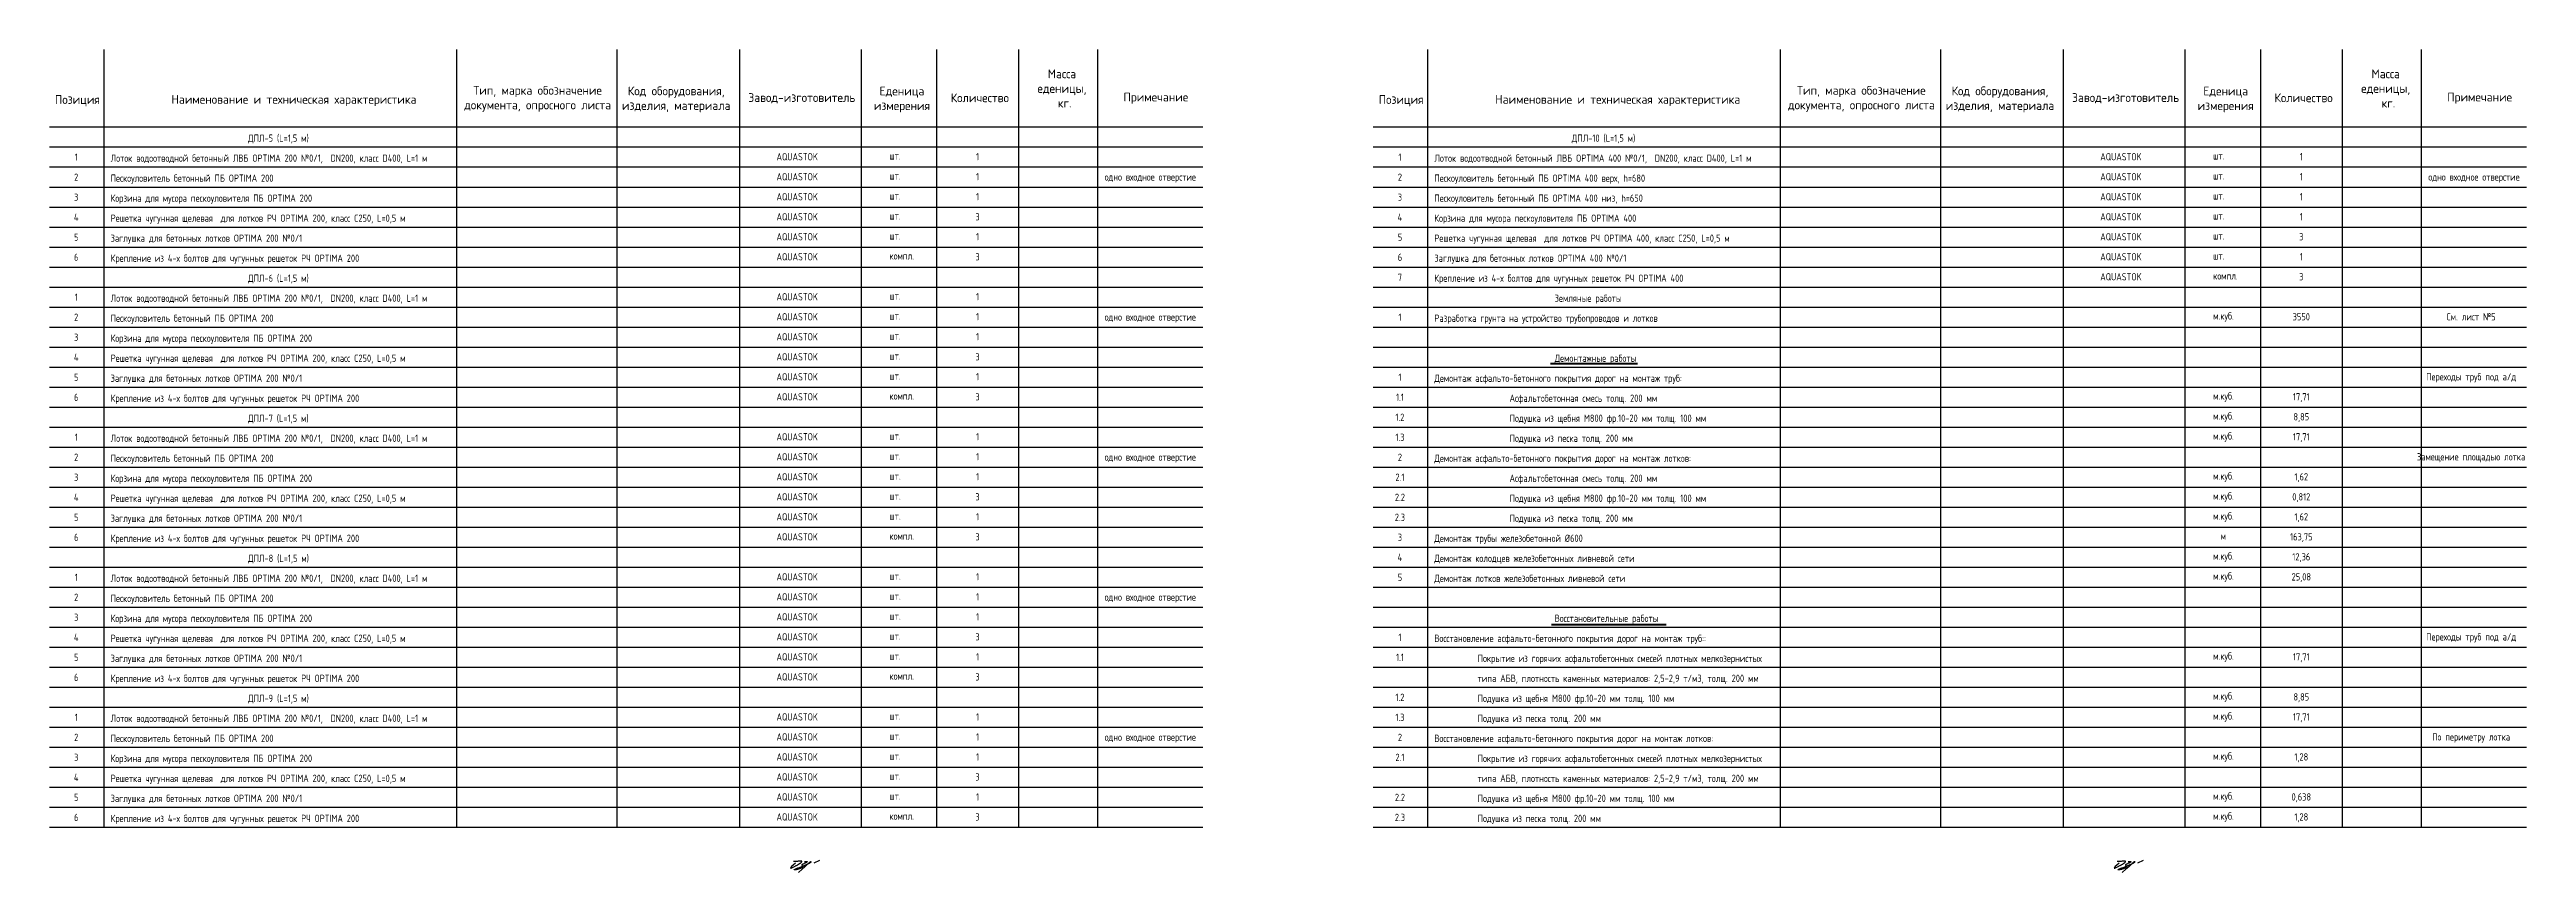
# Model space of a CAD drawing. Header units: millimetres. Extents: x 20530103 to 31271019, y 32092698 to 33532929.
# Drawn here: x 26156235 to 26241078, y 32955132 to 32983333 of the extents above; entities that cross this region are included whole.
import ezdxf
from ezdxf.enums import TextEntityAlignment as Align

# ---------------------------------------------------------------- set-up
doc = ezdxf.new("R2010")
doc.units = ezdxf.units.MM
doc.layers.add('подпись', color=7, linetype='Continuous', lineweight=25)
doc.layers.add('Труба профиль', color=7, linetype='Continuous', lineweight=50)
doc.styles.add('GOST 2.304', font='GOST.TTF')

msp = doc.modelspace()

# ---------------------------------------------------------------- texts
at = {"color": 7, "style": 'GOST 2.304'}
for s, p in [('ДПЛ-5 (L=1,5 м)', (26163035.9626, 32980171.2174)), ('ДПЛ-10 (L=1,5 м)', (26208378.8673, 32980171.2174)), ('Лоток водоотводной бетонный ЛВБ OPTIMA 200 №0/1,  DN200, класс D400, L=1 м', (26158328.5013, 32979485.646)), ('шт.', (26185004.4192, 32979563.6245)), ('Лоток водоотводной бетонный ЛВБ OPTIMA 400 №0/1,  DN200, класс D400, L=1 м', (26203671.406, 32979485.646)), ('шт.', (26230347.3239, 32979563.6245)), ('Пескоуловитель бетонный ПБ OPTIMA 200 ', (26158328.5013, 32978800.0745)), ('шт.', (26185004.4192, 32978878.0531)), ('Пескоуловитель бетонный ПБ OPTIMA 400 верх, h=680 ', (26203671.406, 32978800.0745)), ('шт.', (26230347.3239, 32978878.0531)), ('Решетка чугунная щелевая  для лотков РЧ OPTIMA 200, класс C250, L=0,5 м', (26158328.5013, 32977428.9317)), ('Корзина для мусора пескоуловителя ПБ OPTIMA 200', (26158328.5013, 32978114.5031)), ('шт.', (26185004.4192, 32978192.4816)), ('шт.', (26185004.4192, 32977506.9102)), ('Пескоуловитель бетонный ПБ OPTIMA 400 низ, h=650 ', (26203671.406, 32978114.5031)), ('Корзина для мусора пескоуловителя ПБ OPTIMA 400', (26203671.406, 32977428.9317)), ('шт.', (26230347.3239, 32978192.4816)), ('шт.', (26230347.3239, 32977506.9102)), ('Заглушка для бетонных лотков OPTIMA 200 №0/1', (26158328.5013, 32976743.3603)), ('шт.', (26185004.4192, 32976821.3388)), ('Решетка чугунная щелевая  для лотков РЧ OPTIMA 400, класс C250, L=0,5 м', (26203671.406, 32976743.3603)), ('шт.', (26230347.3239, 32976821.3388)), ('Крепление из 4-х болтов для чугунных решеток РЧ OPTIMA 200', (26158328.5013, 32976057.7888)), ('компл.', (26185004.4192, 32976135.7674)), ('Заглушка для бетонных лотков OPTIMA 400 №0/1', (26203671.406, 32976057.7888)), ('шт.', (26230347.3239, 32976135.7674)), ('ДПЛ-6 (L=1,5 м)', (26163035.9626, 32975372.2174)), ('Крепление из 4-х болтов для чугунных решеток РЧ OPTIMA 400', (26203671.406, 32975372.2174)), ('компл.', (26230347.3239, 32975450.1959)), ('Лоток водоотводной бетонный ЛВБ OPTIMA 200 №0/1,  DN200, класс D400, L=1 м', (26158328.5013, 32974686.646)), ('Пескоуловитель бетонный ПБ OPTIMA 200 ', (26158328.5013, 32974001.0745)), ('шт.', (26185004.4192, 32974764.6245)), ('шт.', (26185004.4192, 32974079.0531)), ('Разработка грунта на устройство трубопроводов и лотков', (26203671.406, 32974001.0745)), ('Земляные работы', (26207790.6389, 32974686.646)), ('м.куб.', (26230347.3239, 32974079.0531)), ('Корзина для мусора пескоуловителя ПБ OPTIMA 200', (26158328.5013, 32973315.5031)), ('шт.', (26185004.4192, 32973393.4817)), ('Решетка чугунная щелевая  для лотков РЧ OPTIMA 200, класс C250, L=0,5 м', (26158328.5013, 32972629.9317)), ('шт.', (26185004.4192, 32972707.9102)), ('Демонтажные работы', (26207790.6389, 32972629.9317)), ('Заглушка для бетонных лотков OPTIMA 200 №0/1', (26158328.5013, 32971944.3603)), ('шт.', (26185004.4192, 32972022.3388)), ('Демонтаж асфальто-бетонного покрытия дорог на монтаж труб:', (26203671.406, 32971944.3603)), ('Крепление из 4-х болтов для чугунных решеток РЧ OPTIMA 200', (26158328.5013, 32971258.7888)), ('ДПЛ-7 (L=1,5 м)', (26163035.9626, 32970573.2174)), ('компл.', (26185004.4192, 32971336.7674)), ('Асфальтобетонная смесь толщ. 200 мм', (26206245.7747, 32971258.7888)), ('Подушка из щебня М800 фр.10-20 мм толщ. 100 мм', (26206245.7747, 32970573.2174)), ('м.куб.', (26230347.3239, 32971336.7674)), ('м.куб.', (26230347.3239, 32970651.196)), ('Лоток водоотводной бетонный ЛВБ OPTIMA 200 №0/1,  DN200, класс D400, L=1 м', (26158328.5013, 32969887.646)), ('шт.', (26185004.4192, 32969965.6245)), ('Подушка из песка толщ. 200 мм', (26206245.7747, 32969887.646)), ('м.куб.', (26230347.3239, 32969965.6245)), ('Пескоуловитель бетонный ПБ OPTIMA 200 ', (26158328.5013, 32969202.0746)), ('шт.', (26185004.4192, 32969280.0531)), ('Демонтаж асфальто-бетонного покрытия дорог на монтаж лотков:', (26203671.406, 32969202.0746)), ('Корзина для мусора пескоуловителя ПБ OPTIMA 200', (26158328.5013, 32968516.5031)), ('шт.', (26185004.4192, 32968594.4817)), ('Асфальтобетонная смесь толщ. 200 мм', (26206245.7747, 32968516.5031)), ('м.куб.', (26230347.3239, 32968594.4817)), ('Решетка чугунная щелевая  для лотков РЧ OPTIMA 200, класс C250, L=0,5 м', (26158328.5013, 32967830.9317)), ('шт.', (26185004.4192, 32967908.9102)), ('Подушка из щебня М800 фр.10-20 мм толщ. 100 мм', (26206245.7747, 32967830.9317)), ('м.куб.', (26230347.3239, 32967908.9102)), ('м.куб.', (26230347.3239, 32967223.3388)), ('Заглушка для бетонных лотков OPTIMA 200 №0/1', (26158328.5013, 32967145.3603)), ('Крепление из 4-х болтов для чугунных решеток РЧ OPTIMA 200', (26158328.5013, 32966459.7889)), ('компл.', (26185004.4192, 32966537.7674)), ('шт.', (26185004.4192, 32967223.3388)), ('Демонтаж трубы железобетонной %%C600 ', (26203671.406, 32966459.7889)), ('Подушка из песка толщ. 200 мм', (26206245.7747, 32967145.3603)), ('м', (26230603.021, 32966537.7674)), ('ДПЛ-8 (L=1,5 м)', (26163035.9626, 32965774.2174)), ('Демонтаж колодцев железобетонных ливневой сети', (26203671.406, 32965774.2174)), ('м.куб.', (26230347.3239, 32965852.196)), ('Лоток водоотводной бетонный ЛВБ OPTIMA 200 №0/1,  DN200, класс D400, L=1 м', (26158328.5013, 32965088.646)), ('шт.', (26185004.4192, 32965166.6245)), ('Демонтаж лотков железобетонных ливневой сети', (26203671.406, 32965088.646)), ('м.куб.', (26230347.3239, 32965166.6245)), ('Пескоуловитель бетонный ПБ OPTIMA 200 ', (26158328.5013, 32964403.0746)), ('шт.', (26185004.4192, 32964481.0531)), ('Решетка чугунная щелевая  для лотков РЧ OPTIMA 200, класс C250, L=0,5 м', (26158328.5013, 32963031.9317)), ('Корзина для мусора пескоуловителя ПБ OPTIMA 200', (26158328.5013, 32963717.5031)), ('шт.', (26185004.4192, 32963795.4817)), ('шт.', (26185004.4192, 32963109.9103)), ('Восстановление асфальто-бетонного покрытия дорог на монтаж труб::', (26203671.406, 32963031.9317)), ('Восстановительные работы', (26207790.6389, 32963717.5031)), ('Заглушка для бетонных лотков OPTIMA 200 №0/1', (26158328.5013, 32962346.3603)), ('шт.', (26185004.4192, 32962424.3388)), ('Покрытие из горячих асфальтобетонных смесей плотных мелкозернистых ', (26205152.4473, 32962346.3603)), ('м.куб.', (26230347.3239, 32962424.3388)), ('Крепление из 4-х болтов для чугунных решеток РЧ OPTIMA 200', (26158328.5013, 32961660.7889)), ('компл.', (26185004.4192, 32961738.7674)), ('типа АБВ, плотность каменных материалов: 2,5-2,9 т/м3, толщ. 200 мм', (26205152.4473, 32961660.7889)), ('ДПЛ-9 (L=1,5 м)', (26163035.9626, 32960975.2174)), ('Подушка из щебня М800 фр.10-20 мм толщ. 100 мм', (26205152.4473, 32960975.2174)), ('м.куб.', (26230347.3239, 32961053.196)), ('Лоток водоотводной бетонный ЛВБ OPTIMA 200 №0/1,  DN200, класс D400, L=1 м', (26158328.5013, 32960289.646)), ('Пескоуловитель бетонный ПБ OPTIMA 200 ', (26158328.5013, 32959604.0746)), ('шт.', (26185004.4192, 32960367.6246)), ('шт.', (26185004.4192, 32959682.0531)), ('Восстановление асфальто-бетонного покрытия дорог на монтаж лотков:', (26203671.406, 32959604.0746)), ('Подушка из песка толщ. 200 мм', (26205152.4473, 32960289.646)), ('м.куб.', (26230347.3239, 32960367.6246)), ('Корзина для мусора пескоуловителя ПБ OPTIMA 200', (26158328.5013, 32958918.5032)), ('шт.', (26185004.4192, 32958996.4817)), ('Покрытие из горячих асфальтобетонных смесей плотных мелкозернистых ', (26205152.4473, 32958918.5032)), ('м.куб.', (26230347.3239, 32958996.4817)), ('Решетка чугунная щелевая  для лотков РЧ OPTIMA 200, класс C250, L=0,5 м', (26158328.5013, 32958232.9317)), ('шт.', (26185004.4192, 32958310.9103)), ('типа АБВ, плотность каменных материалов: 2,5-2,9 т/м3, толщ. 200 мм', (26205152.4473, 32958232.9317)), ('Заглушка для бетонных лотков OPTIMA 200 №0/1', (26158328.5013, 32957547.3603)), ('шт.', (26185004.4192, 32957625.3389)), ('Подушка из щебня М800 фр.10-20 мм толщ. 100 мм', (26205152.4473, 32957547.3603)), ('м.куб.', (26230347.3239, 32957625.3389)), ('Крепление из 4-х болтов для чугунных решеток РЧ OPTIMA 200', (26158328.5013, 32956861.7889)), ('компл.', (26185004.4192, 32956939.7674)), ('Подушка из песка толщ. 200 мм', (26205152.4473, 32956861.7889)), ('м.куб.', (26230347.3239, 32956939.7674))]:
    msp.add_text(s, height=250, dxfattribs=at).set_placement(p)
for s, p in [('1', (26157148.1336, 32979644.0737)), ('AQUASTOK', (26181845.2521, 32979659.7269)), ('1', (26188022.4806, 32979659.7269)), ('1', (26202491.0383, 32979644.0737)), ('AQUASTOK', (26227188.1568, 32979659.7269)), ('1', (26233365.3853, 32979659.7269)), ('2', (26157148.1336, 32978958.5023)), ('AQUASTOK', (26181845.2521, 32978974.1555)), ('1', (26188022.4806, 32978974.1555)), ('одно входное отверстие', (26193938.6753, 32978965.723)), ('2', (26202491.0383, 32978958.5023)), ('AQUASTOK', (26227188.1568, 32978974.1555)), ('1', (26233365.3853, 32978974.1555)), ('одно входное отверстие', (26239281.58, 32978965.723)), ('4', (26157148.1336, 32977587.3595)), ('3', (26157148.1336, 32978272.9309)), ('AQUASTOK', (26181845.2521, 32978288.584)), ('AQUASTOK', (26181845.2521, 32977603.0126)), ('3', (26188022.4806, 32977603.0126)), ('1', (26188022.4806, 32978288.584)), ('4', (26202491.0383, 32977587.3595)), ('3', (26202491.0383, 32978272.9309)), ('AQUASTOK', (26227188.1568, 32978288.584)), ('AQUASTOK', (26227188.1568, 32977603.0126)), ('1', (26233365.3853, 32978288.584)), ('1', (26233365.3853, 32977603.0126)), ('5', (26157148.1336, 32976901.788)), ('AQUASTOK', (26181845.2521, 32976917.4412)), ('1', (26188022.4806, 32976917.4412)), ('5', (26202491.0383, 32976901.788)), ('AQUASTOK', (26227188.1568, 32976917.4412)), ('3', (26233365.3853, 32976917.4412)), ('6', (26157148.1336, 32976216.2166)), ('AQUASTOK', (26181845.2521, 32976231.8698)), ('3', (26188022.4806, 32976231.8698)), ('6', (26202491.0383, 32976216.2166)), ('AQUASTOK', (26227188.1568, 32976231.8698)), ('1', (26233365.3853, 32976231.8698)), ('7', (26202491.0383, 32975530.6452)), ('AQUASTOK', (26227188.1568, 32975546.2983)), ('3', (26233365.3853, 32975546.2983)), ('2', (26157148.1336, 32974159.5023)), ('1', (26157148.1336, 32974845.0738)), ('AQUASTOK', (26181845.2521, 32974860.7269)), ('AQUASTOK', (26181845.2521, 32974175.1555)), ('1', (26188022.4806, 32974860.7269)), ('1', (26188022.4806, 32974175.1555)), ('одно входное отверстие', (26193938.6753, 32974166.723)), ('1', (26202491.0383, 32974159.5023)), ('3550', (26233365.3853, 32974175.1555)), ('См. лист №5', (26239182.9639, 32974175.1555)), ('3', (26157148.1336, 32973473.9309)), ('AQUASTOK', (26181845.2521, 32973489.5841)), ('1', (26188022.4806, 32973489.5841)), ('4', (26157148.1336, 32972788.3595)), ('AQUASTOK', (26181845.2521, 32972804.0126)), ('3', (26188022.4806, 32972804.0126)), ('5', (26157148.1336, 32972102.7881)), ('AQUASTOK', (26181845.2521, 32972118.4412)), ('1', (26188022.4806, 32972118.4412)), ('1', (26202491.0383, 32972102.7881)), ('Переходы труб под а/д', (26239182.9639, 32972118.4412)), ('6', (26157148.1336, 32971417.2166)), ('AQUASTOK', (26181845.2521, 32971432.8698)), ('3', (26188022.4806, 32971432.8698)), ('1.2', (26202491.0383, 32970731.6452)), ('1.1', (26202491.0383, 32971417.2166)), ('17,71', (26233365.3853, 32971432.8698)), ('8,85', (26233365.3853, 32970747.2983)), ('1', (26157148.1336, 32970046.0738)), ('AQUASTOK', (26181845.2521, 32970061.7269)), ('1', (26188022.4806, 32970061.7269)), ('1.3', (26202491.0383, 32970046.0738)), ('17,71', (26233365.3853, 32970061.7269)), ('2', (26157148.1336, 32969360.5024)), ('AQUASTOK', (26181845.2521, 32969376.1555)), ('1', (26188022.4806, 32969376.1555)), ('одно входное отверстие', (26193938.6753, 32969367.723)), ('2', (26202491.0383, 32969360.5024)), ('3', (26157148.1336, 32968674.9309)), ('AQUASTOK', (26181845.2521, 32968690.5841)), ('1', (26188022.4806, 32968690.5841)), ('2.1', (26202491.0383, 32968674.9309)), ('1,62', (26233365.3853, 32968690.5841)), ('4', (26157148.1336, 32967989.3595)), ('5', (26157148.1336, 32967303.7881)), ('AQUASTOK', (26181845.2521, 32968005.0126)), ('AQUASTOK', (26181845.2521, 32967319.4412)), ('3', (26188022.4806, 32968005.0126)), ('1', (26188022.4806, 32967319.4412)), ('2.3', (26202491.0383, 32967303.7881)), ('2.2', (26202491.0383, 32967989.3595)), ('0,812', (26233365.3853, 32968005.0126)), ('1,62', (26233365.3853, 32967319.4412)), ('6', (26157148.1336, 32966618.2166)), ('AQUASTOK', (26181845.2521, 32966633.8698)), ('3', (26188022.4806, 32966633.8698)), ('3', (26202491.0383, 32966618.2166)), ('163,75', (26233365.3853, 32966633.8698)), ('4', (26202491.0383, 32965932.6452)), ('12,36', (26233365.3853, 32965948.2984)), ('1', (26157148.1336, 32965247.0738)), ('AQUASTOK', (26181845.2521, 32965262.7269)), ('1', (26188022.4806, 32965262.7269)), ('5', (26202491.0383, 32965247.0738)), ('25,08', (26233365.3853, 32965262.7269)), ('2', (26157148.1336, 32964561.5024)), ('AQUASTOK', (26181845.2521, 32964577.1555)), ('AQUASTOK', (26181845.2521, 32963891.5841)), ('1', (26188022.4806, 32964577.1555)), ('1', (26188022.4806, 32963891.5841)), ('одно входное отверстие', (26193938.6753, 32964568.7231)), ('4', (26157148.1336, 32963190.3595)), ('3', (26157148.1336, 32963875.9309)), ('AQUASTOK', (26181845.2521, 32963206.0127)), ('3', (26188022.4806, 32963206.0127)), ('1', (26202491.0383, 32963190.3595)), ('Переходы труб под а/д', (26239182.9639, 32963206.0127)), ('5', (26157148.1336, 32962504.7881)), ('AQUASTOK', (26181845.2521, 32962520.4412)), ('1', (26188022.4806, 32962520.4412)), ('1.1', (26202491.0383, 32962504.7881)), ('17,71', (26233365.3853, 32962520.4412)), ('6', (26157148.1336, 32961819.2167)), ('AQUASTOK', (26181845.2521, 32961834.8698)), ('3', (26188022.4806, 32961834.8698)), ('1.2', (26202491.0383, 32961133.6452)), ('8,85', (26233365.3853, 32961149.2984)), ('2', (26157148.1336, 32959762.5024)), ('1', (26157148.1336, 32960448.0738)), ('AQUASTOK', (26181845.2521, 32960463.727)), ('AQUASTOK', (26181845.2521, 32959778.1555)), ('1', (26188022.4806, 32960463.727)), ('1', (26188022.4806, 32959778.1555)), ('одно входное отверстие', (26193938.6753, 32959769.7231)), ('1.3', (26202491.0383, 32960448.0738)), ('2', (26202491.0383, 32959762.5024)), ('17,71', (26233365.3853, 32960463.727)), ('По периметру лотка', (26239182.9639, 32959778.1555)), ('3', (26157148.1336, 32959076.931)), ('AQUASTOK', (26181845.2521, 32959092.5841)), ('1', (26188022.4806, 32959092.5841)), ('2.1', (26202491.0383, 32959076.931)), ('1,28', (26233365.3853, 32959092.5841)), ('4', (26157148.1336, 32958391.3595)), ('AQUASTOK', (26181845.2521, 32958407.0127)), ('3', (26188022.4806, 32958407.0127)), ('5', (26157148.1336, 32957705.7881)), ('AQUASTOK', (26181845.2521, 32957721.4412)), ('1', (26188022.4806, 32957721.4412)), ('2.2', (26202491.0383, 32957705.7881)), ('0,638', (26233365.3853, 32957721.4412)), ('6', (26157148.1336, 32957020.2167)), ('AQUASTOK', (26181845.2521, 32957035.8698)), ('3', (26188022.4806, 32957035.8698)), ('2.3', (26202491.0383, 32957020.2167)), ('1,28', (26233365.3853, 32957035.8698))]:
    msp.add_text(s, height=250, dxfattribs=at).set_placement(p, align=Align.MIDDLE_CENTER)
at = {"color": 7, "style": 'GOST 2.304', "width": 0.9}
msp.add_text('Замещение площадью лотка', height=250, dxfattribs=at).set_placement((26239182.9639, 32969376.1555), align=Align.MIDDLE_CENTER)
at = {"color": 0, "attachment_point": 2, "style": 'GOST 2.304'}
for s, insert, char_height, width in [('{\\fGOST Common|b0|i0|c204|p34;Тип\\fGOST Common|b0|i0|c186|p34;,\\fGOST Common|b0|i0|c204|p34; марка обозначение документа\\fGOST Common|b0|i0|c186|p34;,\\fGOST Common|b0|i0|c204|p34; опросного листа}', (26172954.4272, 32982084.7331), 300.9649658, 5505.924397), ('{\\fGOST Common|b0|i0|c204|p34;Код оборудования\\fGOST Common|b0|i0|c186|p34;,\\fGOST Common|b0|i0|c204|p34; изделия\\fGOST Common|b0|i0|c186|p34;,\\fGOST Common|b0|i0|c204|p34; материала}', (26177702.2109, 32982065.6438), 300.9649658, 3970.046087), ('{\\fGOST Common|b0|i0|c204|p34;Завод\\fGOST Common|b0|i0|c186|p34;-\\fGOST Common|b0|i0|c204|p34;изготовитель}', (26182003.0956, 32981837.3358), 300.9649658, 2854.506929), ('{\\fGOST Common|b0|i0|c204|p34;Еденица измерения}', (26185432.2842, 32982061.0297), 300.964966, 2854.506929), ('{\\fGOST Common|b0|i0|c204|p34;Масса \\Pеденицы\\fGOST Common|b0|i0|c186|p34;,\\fGOST Common|b0|i0|c204|p34;\\P кг\\fGOST Common|b0|i0|c186|p34;.}', (26190913.9614, 32982650.1218), 300.964966, 2854.506929), ('{\\fGOST Common|b0|i0|c204|p34;Примечание}', (26194131.4498, 32981854.9364), 300.964966, 2854.506929), ('{\\fGOST Common|b0|i0|c204|p34;Тип\\fGOST Common|b0|i0|c186|p34;,\\fGOST Common|b0|i0|c204|p34; марка обозначение документа\\fGOST Common|b0|i0|c186|p34;,\\fGOST Common|b0|i0|c204|p34; опросного листа}', (26218297.3319, 32982084.7331), 300.9649658, 5505.924397), ('{\\fGOST Common|b0|i0|c204|p34;Код оборудования\\fGOST Common|b0|i0|c186|p34;,\\fGOST Common|b0|i0|c204|p34; изделия\\fGOST Common|b0|i0|c186|p34;,\\fGOST Common|b0|i0|c204|p34; материала}', (26223045.1156, 32982065.6438), 300.9649658, 3970.046087), ('{\\fGOST Common|b0|i0|c204|p34;Завод\\fGOST Common|b0|i0|c186|p34;-\\fGOST Common|b0|i0|c204|p34;изготовитель}', (26227346.0003, 32981837.3358), 300.9649658, 2854.506929), ('{\\fGOST Common|b0|i0|c204|p34;Еденица измерения}', (26230775.189, 32982061.0297), 300.964966, 2854.506929), ('{\\fGOST Common|b0|i0|c204|p34;Масса \\Pеденицы\\fGOST Common|b0|i0|c186|p34;,\\fGOST Common|b0|i0|c204|p34;\\P кг\\fGOST Common|b0|i0|c186|p34;.}', (26236256.8661, 32982650.1218), 300.964966, 2854.506929), ('{\\fGOST Common|b0|i0|c204|p34;Примечание}', (26239474.3546, 32981854.9364), 300.964966, 2854.506929), ('{\\fGOST Common|b0|i0|c204|p34;Позиция}', (26157190.2848, 32981769.862), 300.964966, 1860.9496), ('{\\fGOST Common|b0|i0|c204|p34;Наименование и техническая характеристика }', (26164608.6363, 32981774.9028), 300.964966, 9313.302421), ('{\\fGOST Common|b0|i0|c204|p34;Количество}', (26188100.2993, 32981829.1667), 300.964966, 2854.506929), ('{\\fGOST Common|b0|i0|c204|p34;Позиция}', (26202533.1896, 32981769.862), 300.964966, 1860.9496), ('{\\fGOST Common|b0|i0|c204|p34;Наименование и техническая характеристика }', (26209951.541, 32981774.9028), 300.964966, 9313.302421), ('{\\fGOST Common|b0|i0|c204|p34;Количество}', (26233443.204, 32981829.1667), 300.964966, 2854.506929)]:
    msp.add_mtext(s, dxfattribs=dict(at, insert=insert, char_height=char_height, width=width))

# ---------------------------------------------------------------- blocks, each defined once
blk = doc.blocks.new('Драничников')
at = {"layer": 'подпись', "color": 5, "lineweight": 30}
for points in [[(1.86, 1.95), (0.94, 1.14), (0.35, 0.58), (0.02, 0.22), (-0.09, 0.03), (-0.03, -0.03), (0.15, 0.02), (0.41, 0.12), (0.7, 0.26), (0.97, 0.39), (1.23, 0.51), (1.47, 0.63), (1.69, 0.74), (1.89, 0.84), (2.08, 0.94), (2.27, 1.04), (2.44, 1.13), (2.6, 1.22), (2.76, 1.31), (2.9, 1.39), (3.04, 1.48), (3.17, 1.56), (3.3, 1.64), (3.42, 1.71), (3.53, 1.78), (3.63, 1.86), (3.73, 1.92), (3.82, 1.99), (3.9, 2.05), (3.98, 2.11), (4.04, 2.17), (4.1, 2.22), (4.15, 2.26), (4.18, 2.3), (4.21, 2.34), (4.23, 2.37), (4.24, 2.4), (4.25, 2.42), (4.25, 2.45), (4.26, 2.47), (4.26, 2.49), (4.26, 2.51), (4.26, 2.53), (4.25, 2.55), (4.25, 2.56), (4.24, 2.58), (4.23, 2.59), (4.22, 2.6), (4.2, 2.61), (4.18, 2.62), (4.14, 2.62), (4.1, 2.63), (4.05, 2.63), (3.99, 2.63), (3.91, 2.63), (3.82, 2.63), (3.7, 2.63), (3.57, 2.63), (3.4, 2.63), (3.19, 2.63), (2.92, 2.61), (2.59, 2.59), (2.18, 2.56), (1.68, 2.52), (1.07, 2.47)], [(5.3, 2.57), (5.53, 2.57), (5.71, 2.57), (5.85, 2.57), (5.97, 2.56), (6.05, 2.56), (6.12, 2.56), (6.17, 2.55), (6.2, 2.55), (6.23, 2.54), (6.25, 2.53), (6.26, 2.52), (6.27, 2.5), (6.28, 2.49), (6.28, 2.47), (6.28, 2.45), (6.28, 2.44), (6.28, 2.41), (6.28, 2.39), (6.26, 2.36), (6.24, 2.33), (6.2, 2.29), (6.13, 2.24), (6.04, 2.18), (5.92, 2.12), (5.77, 2.04), (5.6, 1.95), (5.4, 1.85), (5.2, 1.75), (5.01, 1.66), (4.82, 1.56), (4.65, 1.47), (4.5, 1.4), (4.39, 1.33), (4.31, 1.28), (4.26, 1.24), (4.23, 1.2), (4.22, 1.17), (4.23, 1.15), (4.24, 1.13), (4.26, 1.11), (4.29, 1.1), (4.31, 1.08), (4.34, 1.06), (4.36, 1.04), (4.39, 1.02), (4.41, 1), (4.44, 0.97), (4.46, 0.94), (4.49, 0.9), (4.51, 0.86), (4.52, 0.81), (4.53, 0.76), (4.54, 0.71), (4.54, 0.66), (4.53, 0.6), (4.51, 0.54), (4.48, 0.48), (4.45, 0.41), (4.4, 0.35), (4.34, 0.29), (4.26, 0.22), (4.18, 0.15), (4.08, 0.09), (3.97, 0.03), (3.85, -0.04), (3.72, -0.1), (3.57, -0.16), (3.42, -0.22), (3.27, -0.28), (3.11, -0.33), (2.96, -0.38), (2.81, -0.43), (2.66, -0.47), (2.52, -0.51), (2.39, -0.54), (2.26, -0.58), (2.15, -0.6), (2.04, -0.63), (1.94, -0.65), (1.85, -0.66), (1.77, -0.68), (1.69, -0.69), (1.63, -0.69), (1.58, -0.7), (1.53, -0.7), (1.49, -0.69), (1.46, -0.69), (1.43, -0.68), (1.41, -0.67), (1.39, -0.67), (1.38, -0.65), (1.38, -0.64), (1.38, -0.63), (1.38, -0.61), (1.39, -0.59), (1.41, -0.57), (1.42, -0.55), (1.45, -0.53), (1.49, -0.5), (1.55, -0.47), (1.63, -0.43), (1.73, -0.38), (1.87, -0.32), (2.05, -0.24), (2.26, -0.16), (2.51, -0.06), (2.79, 0.05), (3.08, 0.16), (3.38, 0.28), (3.68, 0.39), (3.98, 0.51), (4.26, 0.62), (4.53, 0.72), (4.77, 0.82), (4.99, 0.91), (5.2, 1), (5.39, 1.08), (5.57, 1.16), (5.74, 1.24), (5.9, 1.31), (6.06, 1.38), (6.2, 1.44), (6.35, 1.51), (6.48, 1.57), (6.61, 1.63), (6.74, 1.7), (6.86, 1.75), (6.97, 1.81), (7.08, 1.87), (7.19, 1.93), (7.28, 1.98), (7.38, 2.04), (7.46, 2.09), (7.54, 2.14), (7.62, 2.18), (7.68, 2.23), (7.74, 2.27), (7.79, 2.3), (7.83, 2.33), (7.86, 2.36), (7.88, 2.39), (7.89, 2.41), (7.9, 2.43), (7.89, 2.44), (7.88, 2.46), (7.86, 2.46), (7.83, 2.46), (7.79, 2.46), (7.75, 2.45), (7.7, 2.43), (7.64, 2.41), (7.57, 2.37), (7.5, 2.32), (7.37, 2.21), (7.15, 2.02), (6.78, 1.7), (6.24, 1.21), (5.46, 0.51), (4.41, -0.44), (3.03, -1.67)], [(8.98, 1.97), (11.17, 3.08)]]:
    blk.add_lwpolyline(points, dxfattribs=at)

# ---------------------------------------------------------------- linework, layer by layer
at = {"lineweight": 30, "ltscale": 2}
for p, q in [((26158096.3569, 32983333.3486), (26158096.3569, 32956683.795)), ((26170171.4024, 32983333.3486), (26170171.4024, 32956683.795)), ((26175668.4407, 32983333.3486), (26175668.4407, 32956683.795)), ((26179868.7796, 32983333.3486), (26179868.7796, 32956683.795)), ((26184035.0895, 32983333.3486), (26184035.0895, 32956683.795)), ((26186621.1556, 32983333.3486), (26186621.1556, 32956683.795)), ((26189423.8791, 32983333.3486), (26189423.8791, 32956683.795)), ((26192139.1861, 32956683.795), (26192139.1861, 32983333.3486)), ((26203439.2617, 32983333.3486), (26203439.2617, 32956683.795)), ((26215514.3071, 32983333.3486), (26215514.3071, 32956683.795)), ((26221011.3454, 32983333.3486), (26221011.3454, 32956683.795)), ((26225211.6843, 32983333.3486), (26225211.6843, 32956683.795)), ((26229377.9943, 32983333.3486), (26229377.9943, 32956683.795)), ((26231964.0603, 32983333.3486), (26231964.0603, 32956683.795)), ((26234766.7838, 32983333.3486), (26234766.7838, 32956683.795)), ((26237482.0909, 32956683.795), (26237482.0909, 32983333.3486)), ((26156235.4073, 32980678.7949), (26195735.4073, 32980678.7949)), ((26201578.3121, 32980678.7949), (26241078.3121, 32980678.7949)), ((26156235.4073, 32956683.795), (26195735.4073, 32956683.795)), ((26201578.3121, 32956683.795), (26241078.3121, 32956683.795))]:
    msp.add_line(p, q, dxfattribs=at)
at = {"ltscale": 2}
for p, q in [((26156235.4073, 32979993.2235), (26195735.4073, 32979993.2235)), ((26156235.4073, 32979307.652), (26195735.4073, 32979307.652)), ((26201578.3121, 32979993.2235), (26241078.3121, 32979993.2235)), ((26201578.3121, 32979307.652), (26241078.3121, 32979307.652)), ((26156235.4073, 32978622.0806), (26195735.4073, 32978622.0806)), ((26201578.3121, 32978622.0806), (26241078.3121, 32978622.0806)), ((26156235.4073, 32977936.5092), (26195735.4073, 32977936.5092)), ((26156235.4073, 32977936.5092), (26195735.4073, 32977936.5092)), ((26201578.3121, 32977936.5092), (26241078.3121, 32977936.5092)), ((26201578.3121, 32977936.5092), (26241078.3121, 32977936.5092)), ((26156235.4073, 32977250.9378), (26195735.4073, 32977250.9378)), ((26156235.4073, 32977250.9378), (26195735.4073, 32977250.9378)), ((26201578.3121, 32977250.9378), (26241078.3121, 32977250.9378)), ((26201578.3121, 32977250.9378), (26241078.3121, 32977250.9378)), ((26156235.4073, 32976565.3663), (26195735.4073, 32976565.3663)), ((26201578.3121, 32976565.3663), (26241078.3121, 32976565.3663)), ((26156235.4073, 32975879.7949), (26195735.4073, 32975879.7949)), ((26156235.4073, 32975194.2235), (26195735.4073, 32975194.2235)), ((26201578.3121, 32975879.7949), (26241078.3121, 32975879.7949)), ((26201578.3121, 32975194.2235), (26241078.3121, 32975194.2235)), ((26156235.4073, 32974508.652), (26195735.4073, 32974508.652)), ((26201578.3121, 32974508.652), (26241078.3121, 32974508.652)), ((26156235.4073, 32973823.0806), (26195735.4073, 32973823.0806)), ((26201578.3121, 32973823.0806), (26241078.3121, 32973823.0806)), ((26156235.4073, 32973137.5092), (26193989.5143, 32973137.5092)), ((26156235.4073, 32973137.5092), (26195735.4073, 32973137.5092)), ((26201578.3121, 32973137.5092), (26239332.419, 32973137.5092)), ((26201578.3121, 32973137.5092), (26241078.3121, 32973137.5092)), ((26156235.4073, 32972451.9378), (26193989.5143, 32972451.9378)), ((26156235.4073, 32972451.9378), (26195735.4073, 32972451.9378)), ((26156235.4073, 32971766.3663), (26195735.4073, 32971766.3663)), ((26201578.3121, 32972451.9378), (26239332.419, 32972451.9378)), ((26201578.3121, 32972451.9378), (26241078.3121, 32972451.9378)), ((26201578.3121, 32971766.3663), (26241078.3121, 32971766.3663)), ((26156235.4073, 32971080.7949), (26195735.4073, 32971080.7949)), ((26201578.3121, 32971080.7949), (26241078.3121, 32971080.7949)), ((26156235.4073, 32970395.2235), (26195735.4073, 32970395.2235)), ((26201578.3121, 32970395.2235), (26241078.3121, 32970395.2235)), ((26156235.4073, 32969709.6521), (26195735.4073, 32969709.6521)), ((26201578.3121, 32969709.6521), (26241078.3121, 32969709.6521)), ((26156235.4073, 32969024.0806), (26195735.4073, 32969024.0806)), ((26156235.4073, 32968338.5092), (26195735.4073, 32968338.5092)), ((26201578.3121, 32969024.0806), (26241078.3121, 32969024.0806)), ((26201578.3121, 32968338.5092), (26241078.3121, 32968338.5092)), ((26156235.4073, 32967652.9378), (26195735.4073, 32967652.9378)), ((26201578.3121, 32967652.9378), (26241078.3121, 32967652.9378)), ((26156235.4073, 32966967.3664), (26195735.4073, 32966967.3664)), ((26201578.3121, 32966967.3664), (26241078.3121, 32966967.3664)), ((26156235.4073, 32966281.7949), (26195735.4073, 32966281.7949)), ((26201578.3121, 32966281.7949), (26241078.3121, 32966281.7949)), ((26156235.4073, 32965596.2235), (26195735.4073, 32965596.2235)), ((26156235.4073, 32964910.6521), (26195735.4073, 32964910.6521)), ((26201578.3121, 32965596.2235), (26241078.3121, 32965596.2235)), ((26201578.3121, 32964910.6521), (26241078.3121, 32964910.6521)), ((26156235.4073, 32964225.0806), (26195735.4073, 32964225.0806)), ((26201578.3121, 32964225.0806), (26241078.3121, 32964225.0806)), ((26156235.4073, 32963539.5092), (26195735.4073, 32963539.5092)), ((26201578.3121, 32963539.5092), (26241078.3121, 32963539.5092)), ((26156235.4073, 32962853.9378), (26195735.4073, 32962853.9378)), ((26201578.3121, 32962853.9378), (26241078.3121, 32962853.9378)), ((26156235.4073, 32962168.3664), (26195735.4073, 32962168.3664)), ((26156235.4073, 32961482.7949), (26195735.4073, 32961482.7949)), ((26201578.3121, 32962168.3664), (26241078.3121, 32962168.3664)), ((26201578.3121, 32961482.7949), (26241078.3121, 32961482.7949)), ((26156235.4073, 32960797.2235), (26195735.4073, 32960797.2235)), ((26201578.3121, 32960797.2235), (26241078.3121, 32960797.2235)), ((26156235.4073, 32960111.6521), (26195735.4073, 32960111.6521)), ((26201578.3121, 32960111.6521), (26241078.3121, 32960111.6521)), ((26156235.4073, 32959426.0807), (26195735.4073, 32959426.0807)), ((26201578.3121, 32959426.0807), (26241078.3121, 32959426.0807)), ((26156235.4073, 32958740.5092), (26195735.4073, 32958740.5092)), ((26201578.3121, 32958740.5092), (26241078.3121, 32958740.5092)), ((26156235.4073, 32958054.9378), (26195735.4073, 32958054.9378)), ((26156235.4073, 32957369.3664), (26195735.4073, 32957369.3664)), ((26201578.3121, 32958054.9378), (26241078.3121, 32958054.9378)), ((26201578.3121, 32957369.3664), (26241078.3121, 32957369.3664))]:
    msp.add_line(p, q, dxfattribs=at)
at = {"layer": 'Труба профиль'}
for p, q in [((26207648.5139, 32972570.8049), (26210632.9632, 32972570.8049)), ((26207679.1186, 32963628.5433), (26211604.9084, 32963628.5433))]:
    msp.add_line(p, q, dxfattribs=at)

# ---------------------------------------------------------------- block references
at = {"layer": 'подпись', "color": 1, "ltscale": 100, "xscale": 89.60000000000001, "yscale": 89.60000000000001, "zscale": 89.60000000000001}
for p in [(26181620.5004, 32955282.1702), (26226963.4051, 32955282.1702)]:
    msp.add_blockref('Драничников', p, dxfattribs=at)

msp.set_redraw_order([(e.dxf.handle, doc.entitydb.next_handle()) for e in msp.query("TEXT MTEXT ATTDEF DIMENSION ARC_DIMENSION")])  # texts and dimensions are drawn at this point

doc.saveas('drawing.dxf')
